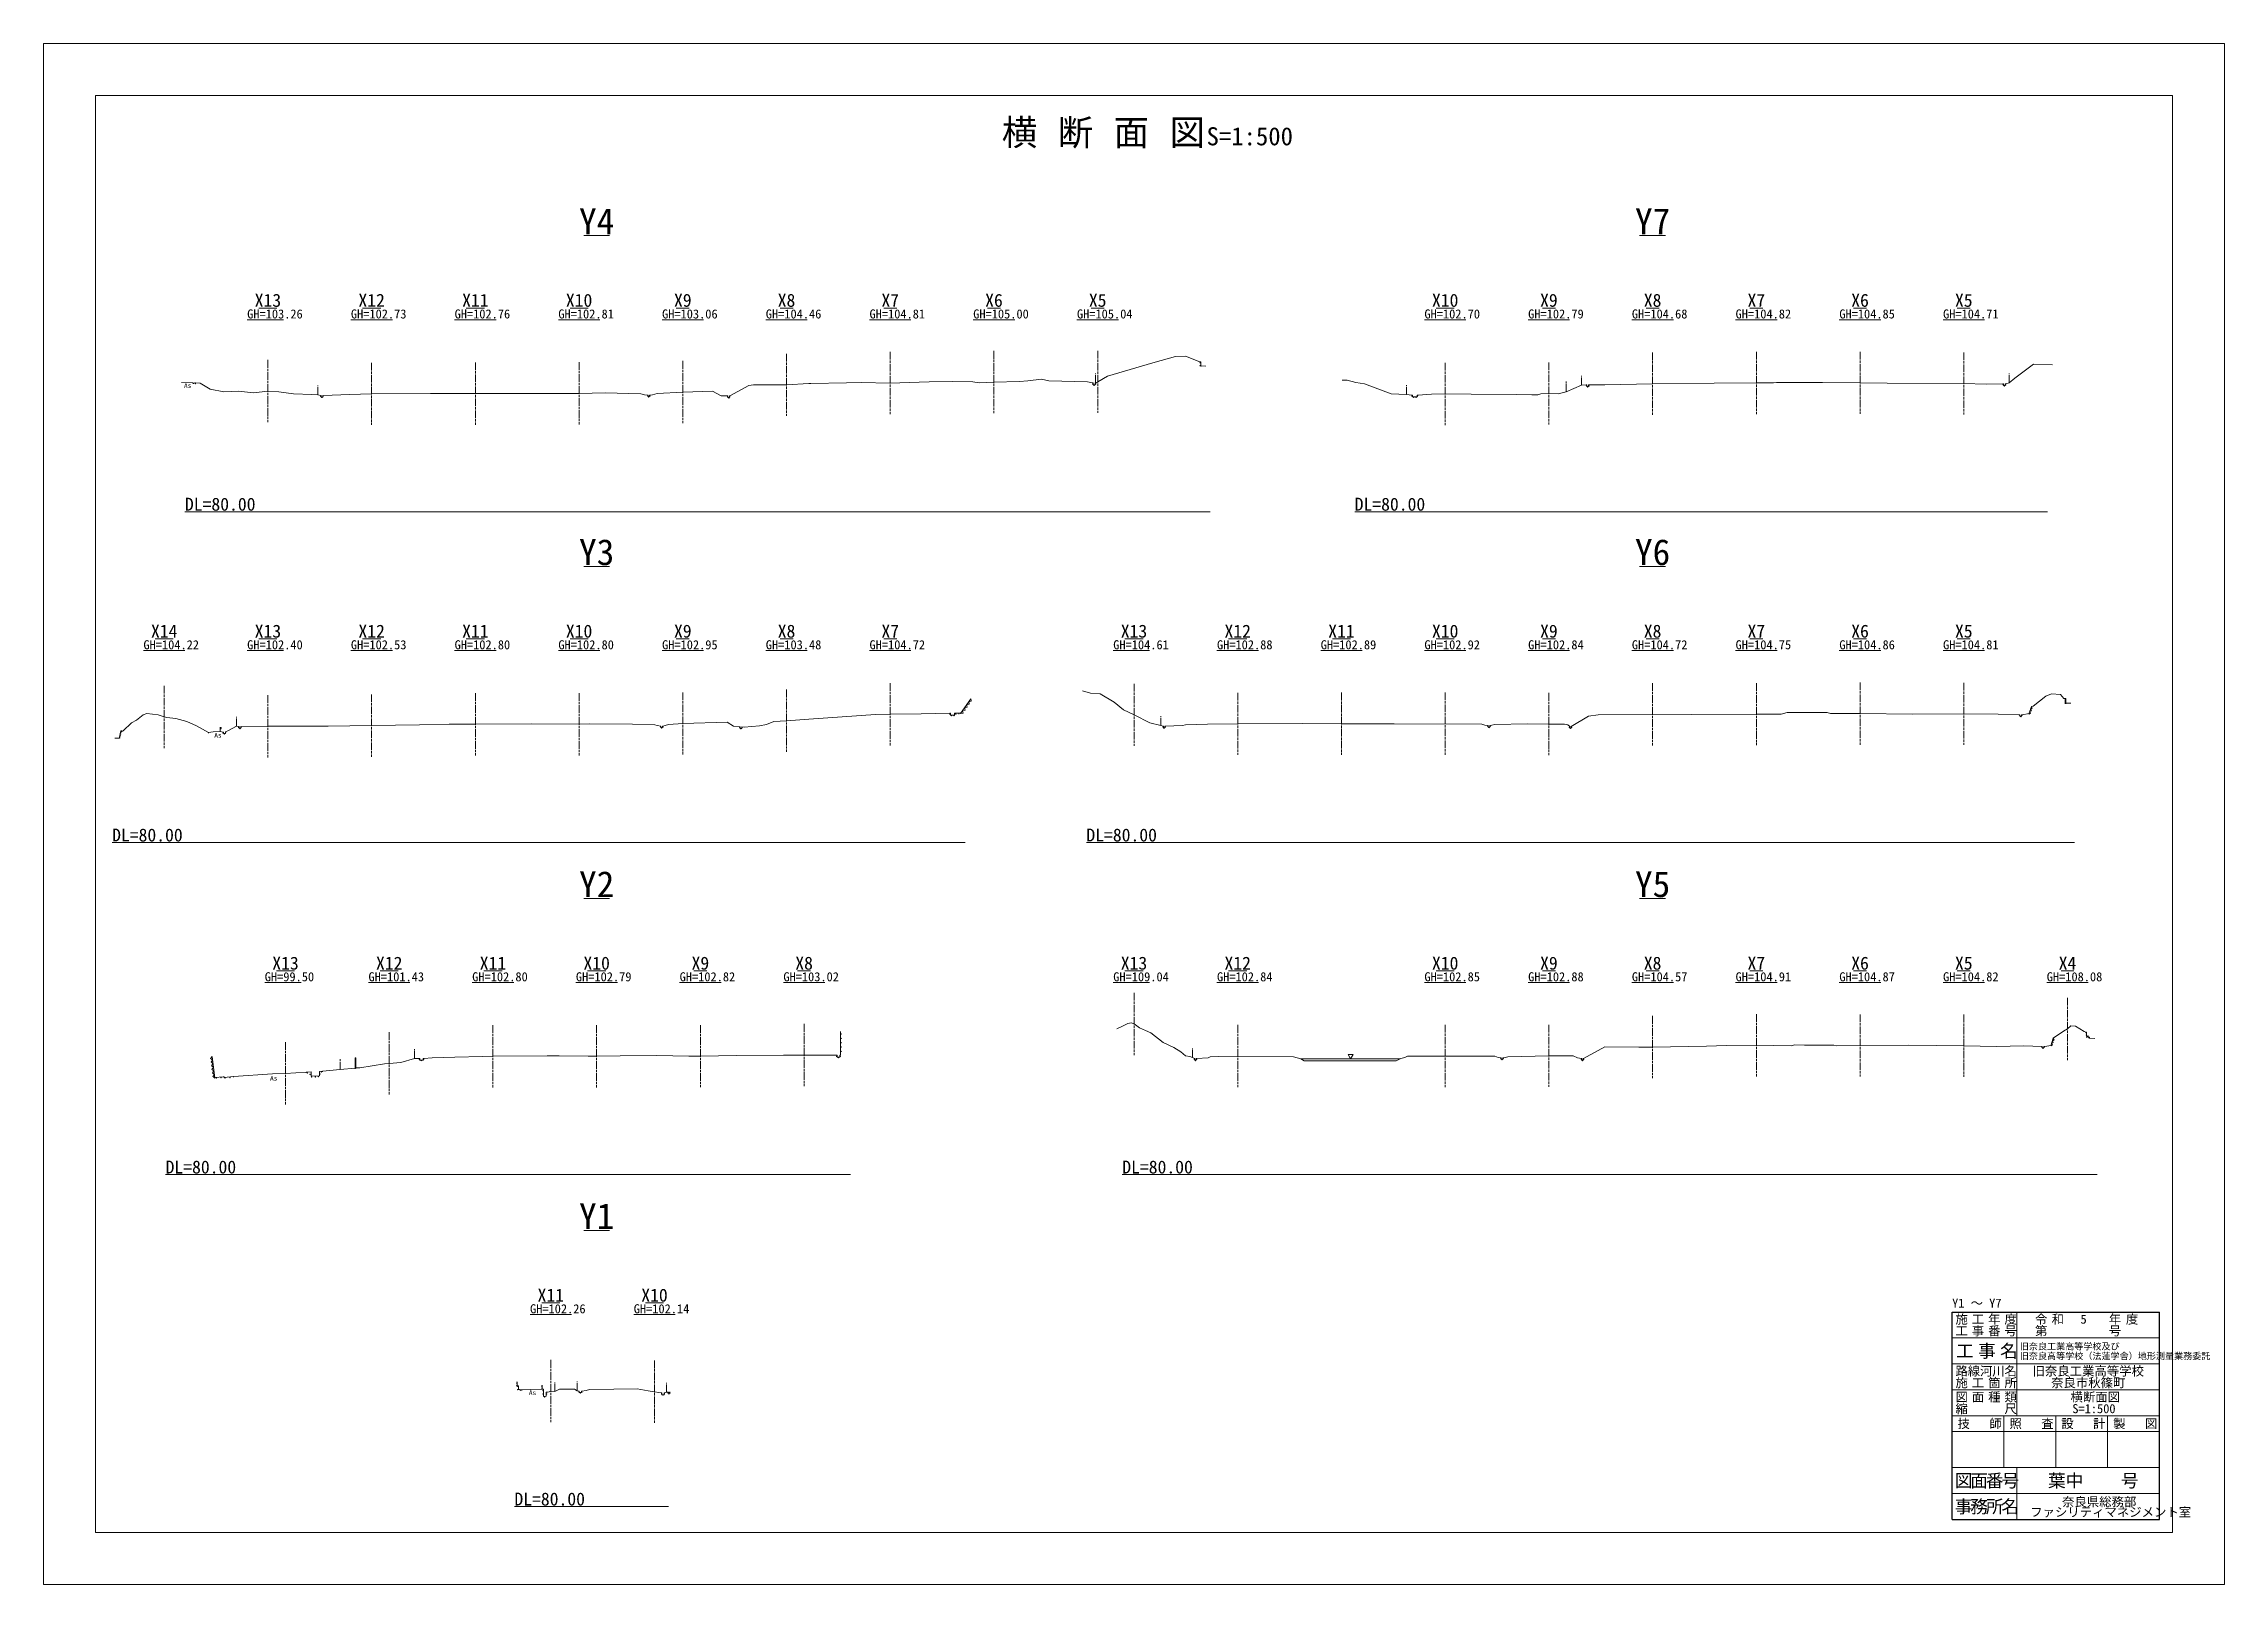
# Paper-space layout 'Layout1' of a CAD drawing. Extents: x 0 to 841, y 0 to 594.
# The model-space entities are those that its viewports show. They can reach past a viewport. Long polylines and large blocks are cut down to what shows.
import ezdxf
from ezdxf.enums import TextEntityAlignment as Align

# ---------------------------------------------------------------- set-up
doc = ezdxf.new("R2010")
doc.units = 0
doc.header["$MEASUREMENT"] = 0
doc.linetypes.add('一点鎖線', pattern=[9.25, 6, -0.75, 1.75, -0.75])
for name, color, linetype in [('S-SUV', 2, 'Continuous'), ('S-SUV-BMK', 6, 'Continuous'), ('S-SUV-FRAM', 3, 'Continuous'), ('S-SUV-HTXT', 1, 'Continuous'), ('S-SUV-TTL', 7, 'Continuous')]:
    doc.layers.add(name, color=color, linetype=linetype)
doc.styles.add('ＭＳ ゴシック', font='MS Gothic.ttf')

psp = doc.layouts.get("Layout1")

msp = doc.modelspace()

# ---------------------------------------------------------------- texts
at = {"layer": 'S-SUV', "color": 7, "linetype": 'Continuous', "lineweight": 13, "style": 'ＭＳ ゴシック'}
for p in [(-32.93, 285.64), (-27.09, 218.23), (-16.34, 152.11), (33.57, 91.49)]:
    msp.add_text('As', height=0.9, dxfattribs=at).set_placement(p)
at = {"layer": 'S-SUV-FRAM', "color": 7, "linetype": '一点鎖線', "lineweight": 13, "style": 'ＭＳ ゴシック'}
for s, height, p in [('Y1 ～ Y7', 1.75, (308, 108.34)), ('令', 1.75, (323.99, 105.25)), ('和', 1.75, (327.19, 105.25)), ('5', 1.75, (332.76, 105.25)), ('中', 2.5, (329.89, 73.75)), ('号', 2.5, (340.55, 73.75))]:
    msp.add_text(s, height=height, dxfattribs=at).set_placement(p)
at = {"layer": 'S-SUV-FRAM', "color": 7, "linetype": 'Continuous', "lineweight": 13, "style": 'ＭＳ ゴシック'}
for s, height, p in [('施', 1.75, (308.65, 105.25)), ('工', 1.75, (311.8, 105.25)), ('年', 1.75, (314.95, 105.25)), ('度', 1.75, (318.1, 105.25)), ('工', 2.5, (308.75, 98.75)), ('事', 2.5, (313, 98.75)), ('名', 2.5, (317.25, 98.75)), ('旧奈良工業高等学校及び', 1.25, (321.05, 100.25)), ('路', 1.75, (308.65, 95.25)), ('線', 1.75, (311.01, 95.25)), ('河', 1.75, (313.37, 95.25)), ('川', 1.75, (315.73, 95.25)), ('名', 1.75, (318.1, 95.25)), ('施', 1.75, (308.65, 93)), ('工', 1.75, (311.8, 93)), ('箇', 1.75, (314.95, 93)), ('所', 1.75, (318.1, 93)), ('図', 1.75, (308.65, 90.25)), ('面', 1.75, (311.8, 90.25)), ('種', 1.75, (314.95, 90.25)), ('類', 1.75, (318.1, 90.25)), ('横断面図', 1.75, (330.83, 90.25)), ('技', 1.75, (309.06, 85.12)), ('師', 1.75, (315.18, 85.12)), ('照', 1.75, (319.06, 85.12)), ('査', 1.75, (325.18, 85.12)), ('設', 1.75, (329.06, 85.12)), ('計', 1.75, (335.18, 85.12)), ('製', 1.75, (339.06, 85.12)), ('図', 1.75, (345.18, 85.12)), ('奈良県総務部', 1.75, (329.2, 70.05)), ('ファシリティマネジメント室', 1.75, (323.06, 68.07))]:
    msp.add_text(s, height=height, rotation=360, dxfattribs=at).set_placement(p)
for s, height, p in [('年', 1.75, (338.22, 105.25)), ('度', 1.75, (341.5, 105.25)), ('工', 1.75, (308.65, 103)), ('事', 1.75, (311.8, 103)), ('番', 1.75, (314.95, 103)), ('号', 1.75, (318.1, 103)), ('第', 1.75, (323.99, 103)), ('号', 1.75, (338.22, 103)), ('縮', 1.75, (308.65, 88)), ('尺', 1.75, (318.1, 88)), ('S=1:500', 1.75, (331.18, 88)), ('図', 2.5, (308.5, 73.75)), ('面', 2.5, (311.5, 73.75)), ('番', 2.5, (314.5, 73.75)), ('号', 2.5, (317.5, 73.75)), ('葉', 2.5, (326.49, 73.75))]:
    msp.add_text(s, height=height, dxfattribs=at).set_placement(p)
at = {"layer": 'S-SUV-FRAM', "color": 7, "linetype": '一点鎖線', "lineweight": 13, "style": 'ＭＳ ゴシック'}
for s, height, p in [('旧奈良高等学校（法蓮学舎）地形測量業務委託', 1.25, (321.05, 98.39)), ('事', 2.5, (308.5, 68.75)), ('務', 2.5, (311.5, 68.75)), ('所', 2.5, (314.5, 68.75)), ('名', 2.5, (317.5, 68.75))]:
    msp.add_text(s, height=height, rotation=360, dxfattribs=at).set_placement(p)
at = {"layer": 'S-SUV-HTXT', "color": 7, "linetype": 'Continuous', "lineweight": 13, "style": 'ＭＳ ゴシック'}
for s, height, p in [('Y4', 5, (46.64, 315.25)), ('Y7', 5, (250.25, 315.25)), ('X12', 2.5, (3.25, 301.27)), ('X11', 2.5, (23.25, 301.27)), ('X10', 2.5, (43.25, 301.27)), ('X9', 2.5, (63.25, 301.27)), ('X8', 2.5, (83.25, 301.27)), ('X7', 2.5, (103.25, 301.27)), ('X6', 2.5, (123.25, 301.27)), ('X10', 2.5, (210.25, 301.27)), ('X9', 2.5, (230.25, 301.27)), ('X8', 2.5, (250.25, 301.27)), ('X7', 2.5, (270.25, 301.27)), ('X6', 2.5, (290.25, 301.27)), ('X5', 2.5, (310.25, 301.27)), ('X14', 2.5, (-36.75, 237.5)), ('X13', 2.5, (-16.75, 237.5)), ('X12', 2.5, (3.25, 237.5)), ('X10', 2.5, (43.25, 237.5)), ('X9', 2.5, (63.25, 237.5)), ('X7', 2.5, (103.25, 237.5)), ('X13', 2.5, (150.25, 237.5)), ('X12', 2.5, (170.25, 237.5)), ('X11', 2.5, (190.25, 237.5)), ('X10', 2.5, (210.25, 237.5)), ('X9', 2.5, (230.25, 237.5)), ('X8', 2.5, (250.25, 237.5)), ('X7', 2.5, (270.25, 237.5)), ('X6', 2.5, (290.25, 237.5)), ('X5', 2.5, (310.25, 237.5)), ('Y2', 5, (46.64, 187.48)), ('Y5', 5, (250.25, 187.48)), ('X13', 2.5, (-13.36, 173.5)), ('X12', 2.5, (6.64, 173.5)), ('X11', 2.5, (26.64, 173.5)), ('X10', 2.5, (46.64, 173.5)), ('X9', 2.5, (66.64, 173.5)), ('X8', 2.5, (86.64, 173.5)), ('X13', 2.5, (150.25, 173.5)), ('X12', 2.5, (170.25, 173.5)), ('X10', 2.5, (210.25, 173.5)), ('X7', 2.5, (270.25, 173.5)), ('X6', 2.5, (290.25, 173.5)), ('X5', 2.5, (310.25, 173.5)), ('X4', 2.5, (330.25, 173.5))]:
    msp.add_text(s, height=height, dxfattribs=at).set_placement(p, align=Align.CENTER)
at = {"layer": 'S-SUV-HTXT', "color": 7, "lineweight": 13, "style": 'ＭＳ ゴシック'}
msp.add_text('X13', height=2.5, dxfattribs=at).set_placement((-16.75, 301.27), align=Align.CENTER)
at = {"layer": 'S-SUV-HTXT', "color": 7, "linetype": '一点鎖線', "lineweight": 13, "style": 'ＭＳ ゴシック'}
for s, height, p in [('X5', 2.5, (143.25, 301.27)), ('Y3', 5, (46.64, 251.48)), ('Y6', 5, (250.25, 251.48)), ('X11', 2.5, (23.25, 237.5)), ('X8', 2.5, (83.25, 237.5)), ('X9', 2.5, (230.25, 173.5)), ('X8', 2.5, (250.25, 173.5)), ('Y1', 5, (46.64, 123.48)), ('X11', 2.5, (37.79, 109.5)), ('X10', 2.5, (57.79, 109.5))]:
    msp.add_text(s, height=height, dxfattribs=at).set_placement(p, align=Align.CENTER)
at = {"layer": 'S-SUV-HTXT', "color": 7, "linetype": 'Continuous', "lineweight": 13, "style": 'ＭＳ ゴシック'}
for s, height, p in [('GH=103.26', 1.75, (-20.75, 299.02)), ('GH=102.73', 1.75, (-0.75, 299.02)), ('GH=102.76', 1.75, (19.25, 299.02)), ('GH=102.81', 1.75, (39.25, 299.02)), ('GH=103.06', 1.75, (59.25, 299.02)), ('GH=104.46', 1.75, (79.25, 299.02)), ('GH=104.81', 1.75, (99.25, 299.02)), ('GH=105.00', 1.75, (119.25, 299.02)), ('GH=102.70', 1.75, (206.25, 299.02)), ('GH=102.79', 1.75, (226.25, 299.02)), ('GH=104.68', 1.75, (246.25, 299.02)), ('GH=104.82', 1.75, (266.25, 299.02)), ('GH=104.85', 1.75, (286.25, 299.02)), ('GH=104.71', 1.75, (306.25, 299.02)), ('DL=80.00', 2.5, (-32.75, 261.97)), ('DL=80.00', 2.5, (192.8, 261.97)), ('GH=104.22', 1.75, (-40.75, 235.25)), ('GH=102.40', 1.75, (-20.75, 235.25)), ('GH=102.53', 1.75, (-0.75, 235.25)), ('GH=102.95', 1.75, (59.25, 235.25)), ('GH=103.48', 1.75, (79.25, 235.25)), ('GH=104.72', 1.75, (99.25, 235.25)), ('GH=104.61', 1.75, (146.25, 235.25)), ('GH=102.88', 1.75, (166.25, 235.25)), ('GH=102.89', 1.75, (186.25, 235.25)), ('GH=102.92', 1.75, (206.25, 235.25)), ('GH=102.84', 1.75, (226.25, 235.25)), ('GH=104.72', 1.75, (246.25, 235.25)), ('GH=104.75', 1.75, (266.25, 235.25)), ('GH=104.86', 1.75, (286.25, 235.25)), ('GH=104.81', 1.75, (306.25, 235.25)), ('DL=80.00', 2.5, (-46.79, 198.2)), ('DL=80.00', 2.5, (141.07, 198.2)), ('GH=99.50', 1.75, (-17.36, 171.25)), ('GH=101.43', 1.75, (2.64, 171.25)), ('GH=102.80', 1.75, (22.64, 171.25)), ('GH=102.82', 1.75, (62.64, 171.25)), ('GH=103.02', 1.75, (82.64, 171.25)), ('GH=104.87', 1.75, (286.25, 171.25)), ('GH=104.82', 1.75, (306.25, 171.25)), ('GH=108.08', 1.75, (326.25, 171.25)), ('DL=80.00', 2.5, (-36.48, 134.2)), ('DL=80.00', 2.5, (147.99, 134.2)), ('GH=102.26', 1.75, (33.79, 107.25)), ('DL=80.00', 2.5, (30.78, 70.2))]:
    msp.add_text(s, height=height, dxfattribs=at).set_placement(p)
at = {"layer": 'S-SUV-HTXT', "color": 7, "linetype": '一点鎖線', "lineweight": 13, "style": 'ＭＳ ゴシック'}
for s, p in [('GH=105.04', (139.25, 299.02)), ('GH=102.80', (19.25, 235.25)), ('GH=102.80', (39.25, 235.25)), ('GH=102.79', (42.64, 171.25)), ('GH=109.04', (146.25, 171.25)), ('GH=102.84', (166.25, 171.25)), ('GH=102.85', (206.25, 171.25)), ('GH=102.88', (226.25, 171.25)), ('GH=104.57', (246.25, 171.25)), ('GH=104.91', (266.25, 171.25)), ('GH=102.14', (53.79, 107.25))]:
    msp.add_text(s, height=1.75, dxfattribs=at).set_placement(p)
at = {"layer": 'S-SUV-HTXT', "color": 7, "linetype": 'Continuous', "lineweight": 13, "style": 'ＭＳ ゴシック'}
for s, p in [('旧奈良工業高等学校', (334.25, 95.25)), ('奈良市秋篠町', (334.25, 93))]:
    msp.add_text(s, height=1.75, rotation=360, dxfattribs=at).set_placement(p, align=Align.CENTER)
at = {"layer": 'S-SUV-TTL', "color": 7, "linetype": 'Continuous', "lineweight": 13, "style": 'ＭＳ ゴシック'}
for s, p in [('横', (124.77, 332.39)), ('断', (135.55, 332.39)), ('面', (146.34, 332.39)), ('図', (157.12, 332.39))]:
    msp.add_text(s, height=5, rotation=360, dxfattribs=at).set_placement(p)
msp.add_text('S=1:500', height=3.5, dxfattribs=at).set_placement((164.24, 332.39))

# ---------------------------------------------------------------- linework, layer by layer
at = {"layer": 'S-SUV', "color": 7, "linetype": 'Continuous', "lineweight": 13}
for p, q in [((145.13, 287.9), (153.85, 290.48)), ((153.85, 290.48), (158.24, 291.67)), ((158.24, 291.67), (160.15, 291.73)), ((160.15, 291.73), (162.92, 290.68)), ((162.92, 290.68), (163.12, 290.68)), ((162.92, 290.68), (162.92, 290.58)), ((163.12, 290.68), (163.12, 289.88)), ((320.09, 287.49), (323.69, 290.18)), ((323.69, 290.18), (327.38, 290.11)), ((-33.42, 286.66), (-31.21, 286.6)), ((-31.21, 286.6), (-30.82, 286.54)), ((-31.21, 286.6), (-31.21, 286.5)), ((-30.82, 286.54), (-30.82, 286.64)), ((-30.82, 286.64), (-30.7, 286.64)), ((-30.7, 286.64), (-29.84, 286.55)), ((-30.7, 286.64), (-30.7, 286.54)), ((-29.84, 286.55), (-27.91, 285.37)), ((72.31, 284.08), (75.99, 286.09)), ((75.99, 286.09), (76.9, 286.21)), ((87.53, 286.47), (87.94, 286.49)), ((87.94, 286.49), (94.81, 286.59)), ((94.81, 286.59), (97.62, 286.69)), ((97.62, 286.69), (103.25, 286.58)), ((103.25, 286.58), (108.84, 286.72)), ((108.84, 286.72), (110.73, 286.8)), ((110.73, 286.8), (115.33, 286.86)), ((115.33, 286.86), (119.16, 286.83)), ((119.16, 286.83), (120.39, 286.63)), ((128.14, 286.84), (129.78, 287.02)), ((129.78, 287.02), (132.41, 287.33)), ((132.41, 287.33), (133.82, 286.98)), ((133.82, 286.98), (141.31, 286.82)), ((141.31, 286.82), (141.93, 286.65)), ((141.93, 286.65), (142.32, 286.61)), ((142.32, 286.61), (142.37, 286.61)), ((142.32, 286.61), (142.32, 286.51)), ((142.37, 286.61), (142.37, 286.25)), ((142.37, 286.25), (142.75, 286.26)), ((142.75, 286.26), (142.75, 286.62)), ((142.75, 286.62), (142.8, 286.62)), ((142.8, 286.62), (142.85, 286.62)), ((142.8, 286.62), (142.8, 286.52)), ((142.85, 286.62), (143.05, 286.62)), ((163.12, 289.88), (164.12, 289.83)), ((163.12, 289.88), (163.12, 289.78)), ((190.38, 287.14), (191.38, 287.14)), ((191.38, 287.14), (193.04, 286.66)), ((193.04, 286.66), (194.72, 286.4)), ((194.72, 286.4), (199.83, 284.49)), ((233.58, 284.89), (236.56, 286.15)), ((236.56, 286.15), (237.44, 286.2)), ((237.44, 286.2), (237.59, 286.2)), ((237.44, 286.2), (237.44, 286.1)), ((237.59, 286.2), (237.59, 285.9)), ((237.89, 285.9), (237.89, 286.2)), ((237.89, 286.2), (238.04, 286.2)), ((238.04, 286.2), (241.04, 286.24)), ((238.04, 286.2), (238.04, 286.1)), ((241.04, 286.24), (250.25, 286.45)), ((250.25, 286.45), (262.12, 286.58)), ((273.56, 286.59), (274.12, 286.69)), ((274.12, 286.69), (283.01, 286.66)), ((314.58, 286.38), (317.77, 286.4)), ((317.77, 286.4), (317.92, 286.4)), ((317.77, 286.4), (317.77, 286.3)), ((317.92, 286.4), (317.92, 286.1)), ((317.92, 286.1), (318.22, 286.1)), ((318.22, 286.1), (318.22, 286.4)), ((318.22, 286.4), (318.37, 286.4)), ((318.37, 286.4), (318.97, 286.61)), ((318.37, 286.4), (318.37, 286.3)), ((318.97, 286.61), (320.09, 287.49)), ((-27.91, 285.37), (-25.25, 284.91)), ((-25.25, 284.91), (-22.45, 285)), ((-22.45, 285), (-19.55, 284.71)), ((-19.55, 284.71), (-16.75, 285.03)), ((-16.75, 285.03), (-14.67, 284.9)), ((-14.67, 284.9), (-11.79, 284.47)), ((-11.79, 284.47), (-8.25, 284.36)), ((-8.25, 284.36), (-7.13, 284.29)), ((-7.13, 284.29), (-6.54, 284.18)), ((-6.54, 284.18), (-6.49, 284.18)), ((-6.54, 284.18), (-6.54, 284.08)), ((-6.49, 284.18), (-6.49, 283.88)), ((-6.49, 283.88), (-6.19, 283.88)), ((-6.19, 283.88), (-6.19, 284.18)), ((-6.19, 284.18), (-6.14, 284.18)), ((-6.14, 284.18), (-4.38, 284.26)), ((-6.14, 284.18), (-6.14, 284.08)), ((-4.38, 284.26), (-0.99, 284.39)), ((-0.99, 284.39), (3.25, 284.5)), ((3.25, 284.5), (14.62, 284.58)), ((48.28, 284.68), (55.16, 284.5)), ((55.16, 284.5), (55.86, 284.29)), ((55.86, 284.29), (56.5, 284.26)), ((56.5, 284.26), (56.55, 284.26)), ((56.5, 284.26), (56.5, 284.16)), ((56.55, 284.26), (56.55, 283.96)), ((56.55, 283.96), (56.85, 283.96)), ((56.85, 283.96), (56.85, 284.26)), ((56.85, 284.26), (56.9, 284.26)), ((56.9, 284.26), (57.4, 284.31)), ((56.9, 284.26), (56.9, 284.16)), ((57.4, 284.31), (58.33, 284.54)), ((68.96, 285.02), (70.63, 284.13)), ((70.63, 284.13), (71.91, 284.08)), ((71.91, 284.08), (71.96, 284.08)), ((71.91, 284.08), (71.91, 283.98)), ((71.96, 284.08), (71.96, 283.78)), ((71.96, 283.78), (72.26, 283.78)), ((72.26, 283.78), (72.26, 284.08)), ((72.26, 284.08), (72.31, 284.08)), ((72.31, 284.08), (72.31, 283.98)), ((199.83, 284.49), (202.79, 284.34)), ((202.79, 284.34), (203.83, 284.22)), ((203.83, 284.22), (203.93, 284.22)), ((203.83, 284.22), (203.83, 284.12)), ((203.93, 284.22), (203.93, 283.92)), ((203.93, 283.92), (204.85, 283.92)), ((204.85, 283.92), (204.85, 284.22)), ((204.85, 284.22), (204.95, 284.22)), ((204.95, 284.22), (207.59, 284.46)), ((204.95, 284.22), (204.95, 284.12)), ((215.28, 284.44), (224.05, 284.38)), ((224.05, 284.38), (226.97, 284.3)), ((226.97, 284.3), (228.13, 284.3)), ((228.13, 284.3), (228.7, 284.48)), ((228.7, 284.48), (230.25, 284.56)), ((230.25, 284.56), (232.02, 284.49)), ((232.02, 284.49), (233.58, 284.89)), ((237.59, 285.9), (237.89, 285.9)), ((140.3, 227.27), (141.85, 226.82)), ((-40.82, 222.61), (-40.09, 222.89)), ((-40.09, 222.89), (-37.91, 222.63)), ((109.22, 222.81), (114.77, 222.91)), ((114.77, 222.91), (114.85, 222.91)), ((114.77, 222.91), (114.77, 222.81)), ((114.85, 222.91), (114.85, 222.55)), ((115.65, 222.55), (115.65, 222.91)), ((115.65, 222.91), (115.8, 222.91)), ((115.8, 222.91), (116.87, 222.93)), ((116.81, 222.85), (118.8, 225.7)), ((116.81, 222.85), (117.28, 222.94)), ((117.21, 223.42), (117.68, 223.51)), ((117.25, 223.18), (117.21, 223.42)), ((117.28, 222.94), (117.25, 223.18)), ((117.61, 223.99), (118.08, 224.08)), ((117.64, 223.75), (117.61, 223.99)), ((117.68, 223.51), (117.64, 223.75)), ((118.01, 224.56), (118.48, 224.65)), ((118.04, 224.32), (118.01, 224.56)), ((118.08, 224.08), (118.04, 224.32)), ((118.4, 225.13), (118.87, 225.22)), ((118.44, 224.89), (118.4, 225.13)), ((118.48, 224.65), (118.44, 224.89)), ((118.84, 225.46), (118.8, 225.7)), ((118.87, 225.22), (118.84, 225.46)), ((141.85, 226.82), (143.7, 226.65)), ((143.7, 226.65), (146.41, 225.05)), ((146.41, 225.05), (148.24, 223.55)), ((275.05, 222.75), (276.19, 223.06)), ((276.19, 223.06), (283.88, 223.08)), ((283.88, 223.08), (284.56, 222.85)), ((322.82, 222.75), (323.29, 224.22)), ((322.82, 222.75), (323.13, 222.92)), ((322.98, 223.24), (323.29, 223.41)), ((323.05, 223.08), (322.98, 223.24)), ((323.13, 222.92), (323.05, 223.08)), ((323.13, 223.73), (323.45, 223.9)), ((323.21, 223.57), (323.13, 223.73)), ((323.29, 223.41), (323.21, 223.57)), ((323.29, 224.22), (323.62, 224.28)), ((323.37, 224.06), (323.29, 224.22)), ((323.45, 223.9), (323.37, 224.06)), ((323.62, 224.28), (326.06, 226.19)), ((326.06, 226.19), (327.17, 226.65)), ((327.17, 226.65), (328.93, 226.52)), ((328.93, 226.52), (329.57, 225.78)), ((329.57, 225.78), (329.8, 225.79)), ((329.8, 225.79), (329.92, 225.79)), ((329.8, 225.79), (329.8, 224.84)), ((329.8, 225.41), (329.92, 225.41)), ((329.8, 225.4), (329.92, 225.4)), ((329.8, 225.39), (329.92, 225.39)), ((329.8, 225.38), (329.92, 225.38)), ((329.8, 225.37), (329.92, 225.37)), ((329.8, 225.36), (329.92, 225.36)), ((329.8, 225.35), (329.92, 225.35)), ((329.8, 225.34), (329.92, 225.34)), ((329.8, 225.33), (329.92, 225.33)), ((329.8, 225.32), (329.92, 225.32)), ((329.8, 225.31), (329.92, 225.31)), ((329.8, 225.3), (329.92, 225.3)), ((329.8, 225.29), (329.92, 225.29)), ((329.8, 225.28), (329.92, 225.28)), ((329.8, 225.27), (329.92, 225.27)), ((329.8, 225.26), (329.92, 225.26)), ((329.8, 225.25), (329.92, 225.25)), ((329.8, 225.24), (329.92, 225.24)), ((329.8, 225.23), (329.92, 225.23)), ((329.8, 225.22), (329.92, 225.22)), ((329.8, 225.21), (329.92, 225.21)), ((329.8, 225.2), (329.92, 225.2)), ((329.8, 224.84), (329.8, 224.74)), ((329.92, 225.79), (329.92, 224.84)), ((329.92, 224.84), (330.92, 224.84)), ((329.92, 224.84), (329.92, 224.74)), ((-45.46, 218.05), (-45.13, 219.56)), ((-45.13, 219.56), (-44.93, 219.56)), ((-44.93, 219.56), (-44.93, 219.41)), ((-44.93, 219.41), (-44.66, 219.5)), ((-44.93, 219.41), (-44.93, 219.31)), ((-44.66, 219.5), (-43.03, 221.08)), ((-43.03, 221.08), (-42.1, 221.57)), ((-42.1, 221.57), (-40.82, 222.61)), ((-37.91, 222.63), (-36.75, 222.22)), ((-36.75, 222.22), (-36.21, 222.1)), ((-36.21, 222.1), (-34.51, 221.88)), ((-34.51, 221.88), (-32.41, 221.36)), ((-32.41, 221.36), (-30.5, 220.47)), ((-30.5, 220.47), (-28.18, 219.21)), ((-28.18, 219.21), (-27.29, 219.33)), ((-28.18, 219.21), (-28.18, 219.11)), ((-27.29, 219.33), (-25.93, 219.4)), ((-25.93, 219.4), (-25.93, 220.25)), ((-25.93, 219.4), (-25.38, 219.29)), ((-25.38, 219.29), (-25.33, 219.29)), ((-25.38, 219.29), (-25.38, 219.19)), ((-25.33, 219.29), (-25.33, 218.99)), ((-25.33, 218.99), (-24.96, 219.04)), ((-24.96, 219.04), (-24.96, 219.34)), ((-24.96, 219.34), (-24.91, 219.34)), ((-24.91, 219.34), (-24.35, 219.59)), ((-24.91, 219.34), (-24.91, 219.24)), ((-24.35, 219.59), (-22.83, 220.42)), ((-22.83, 220.42), (-22.35, 220.37)), ((-22.35, 220.37), (-22.3, 220.37)), ((-22.35, 220.37), (-22.35, 220.27)), ((-22.3, 220.37), (-22.3, 220.07)), ((-22.3, 220.07), (-22, 220.07)), ((-22, 220.07), (-22, 220.37)), ((-22, 220.37), (-21.95, 220.37)), ((-21.95, 220.37), (-21.95, 220.27)), ((-14.21, 220.41), (-5.13, 220.46)), ((-5.13, 220.46), (3.25, 220.53)), ((3.25, 220.53), (12.48, 220.66)), ((12.48, 220.66), (18.22, 220.79)), ((45.19, 220.87), (53.54, 220.84)), ((53.54, 220.84), (57.83, 220.7)), ((57.83, 220.7), (58.32, 220.54)), ((58.32, 220.54), (58.99, 220.46)), ((58.99, 220.46), (59.04, 220.46)), ((58.99, 220.46), (58.99, 220.36)), ((59.04, 220.46), (59.04, 220.16)), ((59.04, 220.16), (59.34, 220.16)), ((59.34, 220.16), (59.34, 220.46)), ((59.34, 220.46), (59.39, 220.46)), ((59.39, 220.46), (59.83, 220.57)), ((59.39, 220.46), (59.39, 220.36)), ((59.83, 220.57), (60.46, 220.76)), ((71.79, 221.23), (73.03, 220.42)), ((73.03, 220.42), (74.26, 220.3)), ((74.26, 220.3), (74.31, 220.3)), ((74.26, 220.3), (74.26, 220.2)), ((74.31, 220.3), (74.31, 220)), ((74.31, 220), (74.61, 220)), ((74.61, 220), (74.61, 220.3)), ((74.61, 220.3), (74.66, 220.3)), ((74.66, 220.3), (75.07, 220.25)), ((74.66, 220.3), (74.66, 220.2)), ((75.07, 220.25), (78.03, 220.49)), ((78.03, 220.49), (79.39, 220.78)), ((79.39, 220.78), (80.78, 221.34)), ((87.52, 221.76), (100.4, 222.65)), ((114.85, 222.55), (115.65, 222.55)), ((153.3, 221.09), (155.44, 220.53)), ((155.44, 220.53), (155.86, 220.42)), ((155.86, 220.42), (155.91, 220.42)), ((155.86, 220.42), (155.86, 220.32)), ((155.91, 220.42), (155.91, 220.12)), ((155.91, 220.12), (156.21, 220.12)), ((156.21, 220.12), (156.21, 220.42)), ((156.21, 220.42), (156.26, 220.42)), ((156.26, 220.42), (159.58, 220.53)), ((156.26, 220.42), (156.26, 220.32)), ((159.58, 220.53), (160.21, 220.71)), ((160.21, 220.71), (164.4, 220.8)), ((164.4, 220.8), (170.25, 220.88)), ((170.25, 220.88), (182.81, 220.93)), ((200.42, 220.9), (217.32, 220.81)), ((217.32, 220.81), (217.92, 220.61)), ((217.92, 220.61), (218.5, 220.55)), ((218.5, 220.55), (218.55, 220.55)), ((218.5, 220.55), (218.5, 220.45)), ((218.55, 220.55), (218.55, 220.25)), ((218.55, 220.25), (218.85, 220.25)), ((218.85, 220.25), (218.85, 220.55)), ((218.85, 220.55), (218.9, 220.55)), ((218.9, 220.55), (219.26, 220.6)), ((218.9, 220.55), (218.9, 220.45)), ((219.26, 220.6), (219.81, 220.75)), ((219.81, 220.75), (226.09, 220.87)), ((233.25, 220.82), (233.89, 220.71)), ((233.89, 220.71), (234.26, 220.37)), ((234.26, 220.37), (234.21, 220.37)), ((234.21, 220.37), (234.21, 220.27)), ((234.26, 220.07), (234.26, 220.37)), ((234.56, 220.07), (234.26, 220.07)), ((234.56, 220.37), (237.9, 222.37)), ((234.56, 220.37), (234.56, 220.07)), ((234.61, 220.37), (234.56, 220.37)), ((234.61, 220.37), (234.61, 220.27)), ((237.9, 222.37), (239.74, 222.64)), ((300.35, 222.74), (310.25, 222.81)), ((310.25, 222.81), (316.9, 222.72)), ((316.9, 222.72), (320.94, 222.63)), ((320.94, 222.63), (321.09, 222.63)), ((320.94, 222.63), (320.94, 222.53)), ((321.09, 222.63), (321.09, 222.38)), ((321.09, 222.38), (321.39, 222.38)), ((321.39, 222.38), (321.39, 222.63)), ((321.39, 222.63), (321.54, 222.63)), ((321.54, 222.63), (322.85, 222.85)), ((321.54, 222.63), (321.54, 222.53)), ((-46.24, 218.15), (-45.44, 218.15)), ((93.65, 156.99), (93.65, 161.55)), ((146.93, 162.09), (148.16, 162.67)), ((148.16, 162.67), (149.03, 163.12)), ((149.03, 163.12), (149.72, 163.22)), ((149.72, 163.22), (150.25, 163.04)), ((150.25, 163.04), (151.28, 162.28)), ((151.28, 162.28), (152.46, 161.74)), ((152.46, 161.74), (153.5, 161.33)), ((153.5, 161.33), (155.87, 159.44)), ((327.06, 158.8), (327.48, 160.29)), ((327.34, 159.79), (327.65, 159.98)), ((327.42, 159.64), (327.34, 159.79)), ((327.48, 160.29), (329.47, 161.63)), ((327.56, 160.13), (327.48, 160.29)), ((327.65, 159.98), (327.56, 160.13)), ((330.86, 162.64), (331.78, 162.6)), ((331.78, 162.6), (333.45, 161.58)), ((333.78, 161.43), (333.45, 161.58)), ((333.78, 161.43), (333.93, 161.43)), ((333.78, 161.43), (333.78, 161.33)), ((333.93, 161.43), (333.93, 160.75)), ((333.93, 160.75), (334, 160.75)), ((334, 160.75), (334, 160.57)), ((334, 160.57), (334.18, 160.57)), ((334.18, 160.57), (334.18, 160.75)), ((334.18, 160.75), (334.22, 160.75)), ((334.22, 160.75), (334.22, 160.5)), ((334.22, 160.5), (334.52, 160.5)), ((334.52, 160.5), (334.52, 160.3)), ((334.52, 160.3), (335.52, 160.2)), ((334.52, 160.3), (334.52, 160.2)), ((-27.52, 156.76), (-27.81, 156.37)), ((-27.81, 156.37), (-27.62, 156.22)), ((-27.43, 156.07), (-27.72, 155.67)), ((-27.72, 155.67), (-27.53, 155.52)), ((-27.62, 156.22), (-27.43, 156.07)), ((-27.52, 156.76), (-26.98, 152.59)), ((0.05, 154.49), (0.05, 156.49)), ((0.05, 156.49), (0.2, 156.49)), ((0.05, 156.22), (0.2, 156.22)), ((0.05, 156.21), (0.2, 156.21)), ((0.05, 156.2), (0.2, 156.2)), ((0.05, 156.19), (0.2, 156.19)), ((0.05, 156.18), (0.2, 156.18)), ((0.05, 156.17), (0.2, 156.17)), ((0.05, 156.16), (0.2, 156.16)), ((0.05, 156.15), (0.2, 156.15)), ((0.05, 156.14), (0.2, 156.14)), ((0.05, 156.13), (0.2, 156.13)), ((0.05, 156.12), (0.2, 156.12)), ((0.05, 156.11), (0.2, 156.11)), ((0.05, 156.1), (0.2, 156.1)), ((0.05, 156.09), (0.2, 156.09)), ((0.05, 156.08), (0.2, 156.08)), ((0.05, 156.07), (0.2, 156.07)), ((0.05, 156.06), (0.2, 156.06)), ((0.05, 156.05), (0.2, 156.05)), ((0.05, 156.04), (0.2, 156.04)), ((0.05, 156.03), (0.2, 156.03)), ((0.05, 156.02), (0.2, 156.02)), ((0.05, 156.01), (0.2, 156.01)), ((0.2, 156.49), (0.2, 154.54)), ((8.88, 155.57), (11.54, 156.38)), ((11.54, 156.38), (12.42, 156.38)), ((12.42, 156.38), (12.52, 156.38)), ((12.42, 156.38), (12.42, 156.28)), ((12.52, 156.38), (12.52, 156.08)), ((12.52, 156.08), (13.2, 156.08)), ((13.2, 156.08), (13.2, 156.38)), ((13.2, 156.38), (13.3, 156.38)), ((13.3, 156.38), (14.93, 156.49)), ((13.3, 156.38), (13.3, 156.28)), ((14.93, 156.49), (19.26, 156.61)), ((19.26, 156.61), (24.63, 156.76)), ((24.63, 156.76), (26.64, 156.8)), ((26.64, 156.8), (37.09, 156.91)), ((37.09, 156.91), (39.43, 156.91)), ((39.43, 156.91), (44.97, 156.83)), ((51.17, 156.87), (58.26, 156.94)), ((58.26, 156.94), (64.38, 156.81)), ((73.59, 156.95), (82.68, 157.02)), ((91.24, 156.99), (92.92, 156.98)), ((92.92, 156.98), (92.99, 156.98)), ((92.92, 156.98), (92.92, 156.88)), ((92.99, 156.98), (92.99, 156.62)), ((92.99, 156.62), (93.51, 156.62)), ((93.51, 156.62), (93.51, 156.98)), ((93.51, 156.98), (93.58, 156.98)), ((93.58, 156.98), (93.65, 156.99)), ((155.87, 159.44), (157.94, 158.48)), ((157.94, 158.48), (159.27, 157.64)), ((159.27, 157.64), (160.2, 156.86)), ((160.2, 156.86), (161.01, 156.73)), ((161.01, 156.73), (161.51, 156.59)), ((161.51, 156.59), (161.91, 156.36)), ((161.91, 156.36), (161.96, 156.36)), ((161.91, 156.36), (161.91, 156.26)), ((161.96, 156.36), (161.96, 156.06)), ((161.96, 156.06), (162.26, 156.06)), ((162.26, 156.06), (162.26, 156.36)), ((162.26, 156.36), (162.31, 156.36)), ((162.31, 156.36), (164.53, 156.52)), ((162.31, 156.36), (162.31, 156.26)), ((164.53, 156.52), (164.95, 156.66)), ((164.95, 156.66), (166.52, 156.76)), ((166.52, 156.76), (170.25, 156.84)), ((170.25, 156.84), (180.98, 156.72)), ((180.98, 156.72), (181.69, 156.47)), ((181.69, 156.47), (182.41, 156.31)), ((182.41, 156.31), (183.05, 155.92)), ((182.41, 156.31), (201.59, 156.31)), ((183.05, 155.92), (200.83, 155.91)), ((191.52, 157.14), (192, 156.31)), ((191.52, 157.14), (192.48, 157.14)), ((192, 156.31), (192.48, 157.14)), ((200.83, 155.91), (201.72, 156.38)), ((201.72, 156.38), (202.46, 156.55)), ((202.46, 156.55), (203.01, 156.82)), ((219.81, 156.82), (220.44, 156.55)), ((220.44, 156.55), (221.02, 156.51)), ((221.02, 156.51), (221.07, 156.51)), ((221.02, 156.51), (221.02, 156.41)), ((221.07, 156.51), (221.07, 156.21)), ((221.07, 156.21), (221.37, 156.21)), ((221.37, 156.21), (221.37, 156.51)), ((221.37, 156.51), (221.42, 156.51)), ((221.42, 156.51), (221.83, 156.55)), ((221.42, 156.51), (221.42, 156.41)), ((221.83, 156.55), (222.33, 156.67)), ((234.95, 156.9), (235.78, 156.52)), ((235.78, 156.52), (236.53, 156.35)), ((236.53, 156.35), (236.58, 156.35)), ((236.53, 156.35), (236.53, 156.25)), ((236.58, 156.35), (236.58, 156.05)), ((236.58, 156.05), (236.88, 156.05)), ((236.88, 156.05), (236.88, 156.35)), ((236.88, 156.35), (236.93, 156.35)), ((236.93, 156.35), (241.03, 158.6)), ((236.93, 156.35), (236.93, 156.25)), ((241.03, 158.6), (247.59, 158.57)), ((260.63, 158.72), (264.51, 158.9)), ((276.94, 158.84), (277.58, 158.99)), ((277.58, 158.99), (279.51, 158.94)), ((279.51, 158.94), (285.17, 158.93)), ((285.17, 158.93), (285.62, 158.84)), ((285.62, 158.84), (290.25, 158.87)), ((290.25, 158.87), (299.61, 158.96)), ((316.54, 158.7), (321.83, 158.8)), ((321.83, 158.8), (325.27, 158.68)), ((325.27, 158.68), (325.39, 158.68)), ((325.27, 158.68), (325.27, 158.58)), ((325.39, 158.68), (325.39, 158.43)), ((325.39, 158.43), (325.67, 158.43)), ((325.67, 158.43), (325.67, 158.68)), ((325.67, 158.68), (325.79, 158.68)), ((325.79, 158.68), (327.09, 158.9)), ((325.79, 158.68), (325.79, 158.58)), ((327.06, 158.8), (327.37, 158.98)), ((327.2, 159.3), (327.51, 159.48)), ((327.29, 159.14), (327.2, 159.3)), ((327.37, 158.98), (327.29, 159.14)), ((327.51, 159.48), (327.42, 159.64)), ((-27.34, 155.37), (-27.63, 154.98)), ((-27.63, 154.98), (-27.44, 154.83)), ((-27.25, 154.68), (-27.54, 154.28)), ((-27.54, 154.28), (-27.35, 154.13)), ((-27.53, 155.52), (-27.34, 155.37)), ((-27.16, 153.98), (-27.45, 153.59)), ((-27.45, 153.59), (-27.26, 153.44)), ((-27.44, 154.83), (-27.25, 154.68)), ((-27.07, 153.29), (-27.36, 152.9)), ((-27.36, 152.9), (-27.17, 152.74)), ((-27.35, 154.13), (-27.16, 153.98)), ((-27.26, 153.44), (-27.07, 153.29)), ((-27.17, 152.74), (-26.98, 152.59)), ((-26.99, 152.69), (-25.4, 152.82)), ((-25.4, 152.82), (-25.19, 152.83)), ((-25.19, 152.73), (-23.38, 152.89)), ((-25.19, 152.83), (-25.19, 152.73)), ((-23.38, 152.89), (-15.87, 153.39)), ((-23.38, 152.89), (-23.38, 152.79)), ((-9.36, 153.72), (-8.44, 153.78)), ((-9.36, 153.72), (-9.36, 153.62)), ((-8.44, 153.78), (-8.44, 152.98)), ((-8.44, 152.98), (-6.81, 153.03)), ((-6.81, 153.89), (-6.22, 153.93)), ((-6.81, 153.03), (-6.81, 153.89)), ((-6.22, 153.93), (-2.79, 154.25)), ((-6.22, 153.93), (-6.22, 153.83)), ((-2.79, 154.25), (0.05, 154.49)), ((0.05, 155.4), (0.2, 155.4)), ((0.05, 155.39), (0.2, 155.39)), ((0.05, 155.38), (0.2, 155.38)), ((0.05, 155.37), (0.2, 155.37)), ((0.05, 155.36), (0.2, 155.36)), ((0.05, 155.35), (0.2, 155.35)), ((0.05, 155.34), (0.2, 155.34)), ((0.05, 155.33), (0.2, 155.33)), ((0.05, 155.32), (0.2, 155.32)), ((0.05, 155.31), (0.2, 155.31)), ((0.05, 155.3), (0.2, 155.3)), ((0.05, 155.29), (0.2, 155.29)), ((0.05, 155.28), (0.2, 155.28)), ((0.05, 155.27), (0.2, 155.27)), ((0.05, 155.26), (0.2, 155.26)), ((0.05, 155.25), (0.2, 155.25)), ((0.05, 155.24), (0.2, 155.24)), ((0.05, 155.23), (0.2, 155.23)), ((0.05, 155.22), (0.2, 155.22)), ((0.05, 155.21), (0.2, 155.21)), ((0.05, 155.2), (0.2, 155.2)), ((0.05, 155.19), (0.2, 155.19)), ((0.05, 154.49), (0.05, 154.39)), ((0.2, 154.54), (0.96, 154.59)), ((0.2, 154.54), (0.2, 154.44)), ((0.96, 154.59), (5.73, 155.35)), ((31.14, 93.27), (31.34, 93.27)), ((31.24, 94.07), (31.24, 93.97)), ((31.24, 93.97), (31.34, 93.87)), ((31.34, 93.87), (31.24, 93.77)), ((31.24, 93.77), (31.24, 93.67)), ((31.34, 93.27), (31.34, 94.07)), ((31.34, 93.27), (31.54, 93.27)), ((31.54, 93.27), (31.54, 92.57)), ((31.54, 92.57), (31.64, 92.57)), ((31.64, 92.57), (31.78, 92.57)), ((31.78, 92.57), (31.78, 92.47)), ((32.3, 92.51), (33.95, 92.57)), ((33.95, 92.57), (35.91, 92.64)), ((35.91, 92.64), (36.15, 92.63)), ((35.91, 92.64), (35.91, 92.54)), ((36.05, 93.43), (36.05, 93.33)), ((36.05, 93.33), (36.15, 93.23)), ((36.15, 93.23), (36.05, 93.13)), ((36.05, 93.13), (36.05, 93.03)), ((36.15, 92.63), (36.15, 93.43)), ((36.15, 92.63), (36.4, 92.64)), ((36.4, 92.64), (36.4, 91.24)), ((38.55, 92.2), (39.5, 92.62)), ((39.5, 92.62), (42.38, 92.61)), ((42.38, 92.61), (42.9, 92.28)), ((44.62, 92.35), (45.25, 92.58)), ((45.25, 92.58), (49.94, 92.66)), ((49.94, 92.66), (54.42, 92.68)), ((54.42, 92.68), (56.59, 92.29)), ((31.78, 92.47), (32.3, 92.51)), ((32.3, 92.51), (32.3, 92.41)), ((36.4, 91.24), (36.91, 91.27)), ((36.91, 91.27), (36.91, 92.07)), ((36.91, 92.07), (37.11, 92.07)), ((37.11, 92.07), (37.45, 92.11)), ((37.11, 92.07), (37.11, 91.97)), ((37.45, 92.11), (37.62, 92.19)), ((42.9, 92.28), (43.23, 92.27)), ((43.23, 92.27), (43.29, 92.27)), ((43.23, 92.27), (43.23, 92.17)), ((43.29, 92.27), (43.29, 91.97)), ((43.29, 91.97), (43.71, 91.97)), ((43.71, 91.97), (43.71, 92.27)), ((43.71, 92.27), (43.77, 92.27)), ((43.77, 92.27), (44.62, 92.35)), ((43.77, 92.27), (43.77, 92.17)), ((56.59, 92.29), (57.79, 92.14)), ((57.79, 92.14), (58.64, 91.96)), ((58.64, 91.96), (59.17, 91.92)), ((59.17, 91.92), (59.23, 91.92)), ((59.17, 91.92), (59.17, 91.82)), ((59.23, 91.92), (59.23, 91.56)), ((59.23, 91.56), (59.65, 91.56)), ((59.65, 91.56), (59.65, 91.92)), ((59.65, 91.92), (59.71, 91.92)), ((59.71, 91.92), (60.11, 92.04)), ((59.71, 91.92), (59.71, 91.82)), ((60.41, 92.05), (60.11, 92.04)), ((60.46, 92.05), (60.41, 92.05)), ((60.41, 92.05), (60.41, 91.95)), ((60.46, 92.05), (60.46, 91.81)), ((60.46, 91.81), (60.7, 91.81)), ((60.7, 92.05), (60.7, 91.81)), ((60.75, 92.05), (60.7, 92.05)), ((60.75, 92.05), (60.82, 92.04)), ((60.75, 92.05), (60.75, 91.95))]:
    msp.add_line(p, q, dxfattribs=at)
at = {"layer": 'S-SUV', "color": 7, "linetype": '一点鎖線', "lineweight": 13}
for p, q in [((-7.13, 284.29), (-7.13, 286.09)), ((142.85, 286.62), (142.85, 288.42)), ((202.79, 284.34), (202.79, 286.14)), ((233.58, 284.89), (233.58, 286.89)), ((236.56, 286.15), (236.56, 287.95)), ((318.97, 286.61), (318.97, 288.41)), ((-22.83, 220.42), (-22.83, 222.22)), ((155.44, 220.53), (155.44, 222.33)), ((-2.79, 154.25), (-2.79, 156.25)), ((11.54, 156.38), (11.54, 158.18)), ((161.51, 156.59), (161.51, 158.39)), ((38.55, 92.2), (38.55, 94)), ((42.9, 92.28), (42.9, 94.08)), ((60.11, 92.04), (60.11, 93.84))]:
    msp.add_line(p, q, dxfattribs=at)
at = {"layer": 'S-SUV', "color": 2, "linetype": 'Continuous', "lineweight": 13}
for p, q in [((-32.75, 261.77), (164.91, 261.77)), ((192.8, 261.77), (326.41, 261.77)), ((-46.79, 198), (117.67, 198)), ((141.07, 198), (331.58, 198)), ((-36.48, 134), (95.57, 134)), ((147.99, 134), (335.98, 134)), ((30.78, 70), (60.49, 70))]:
    msp.add_line(p, q, dxfattribs=at)
at = {"layer": 'S-SUV', "color": 7, "linetype": 'Continuous', "lineweight": 13, "flags": 128}
for points in [[(76.9, 286.21), (83.25, 286.23), (87.53, 286.47)], [(120.39, 286.63), (123.25, 286.77), (128.14, 286.84)], [(143.05, 286.62), (143.25, 286.81), (145.13, 287.9)], [(262.12, 286.58), (270.25, 286.59), (273.56, 286.59)], [(283.01, 286.66), (290.25, 286.62), (295.5, 286.54)], [(295.5, 286.54), (310.25, 286.48), (314.58, 286.38)], [(14.62, 284.58), (23.25, 284.53), (34.66, 284.55)], [(34.66, 284.55), (43.25, 284.58), (48.28, 284.68)], [(58.33, 284.54), (63.25, 284.83), (68.96, 285.02)], [(207.59, 284.46), (210.25, 284.47), (215.28, 284.44)], [(148.24, 223.55), (150.25, 222.61), (153.3, 221.09)], [(-21.95, 220.37), (-16.75, 220.4), (-14.21, 220.41)], [(18.22, 220.79), (23.25, 220.8), (33.99, 220.87)], [(33.99, 220.87), (43.25, 220.8), (45.19, 220.87)], [(60.46, 220.76), (63.25, 220.95), (71.79, 221.23)], [(80.78, 221.34), (83.25, 221.48), (87.52, 221.76)], [(100.4, 222.65), (103.25, 222.72), (109.22, 222.81)], [(182.81, 220.93), (190.25, 220.89), (200.42, 220.9)], [(226.09, 220.87), (230.25, 220.84), (233.25, 220.82)], [(239.74, 222.64), (250.25, 222.72), (257.82, 222.71)], [(257.82, 222.71), (270.25, 222.75), (275.05, 222.75)], [(284.56, 222.85), (290.25, 222.86), (300.35, 222.74)], [(329.47, 161.63), (330.25, 162.08), (330.86, 162.64)], [(44.97, 156.83), (46.64, 156.79), (51.17, 156.87)], [(64.38, 156.81), (66.64, 156.82), (73.59, 156.95)], [(82.68, 157.02), (86.64, 157.02), (91.24, 156.99)], [(203.01, 156.82), (210.25, 156.85), (219.81, 156.82)], [(222.33, 156.67), (230.25, 156.88), (234.95, 156.9)], [(247.59, 158.57), (250.25, 158.57), (260.63, 158.72)], [(264.51, 158.9), (270.25, 158.91), (276.94, 158.84)], [(299.61, 158.96), (310.25, 158.82), (316.54, 158.7)], [(-15.87, 153.39), (-13.36, 153.5), (-9.36, 153.72)], [(5.73, 155.35), (6.64, 155.43), (8.88, 155.57)], [(37.62, 92.19), (37.79, 92.26), (38.55, 92.2)]]:
    msp.add_lwpolyline(points, dxfattribs=at)
at = {"layer": 'S-SUV', "color": 7, "linetype": 'Continuous', "lineweight": 13}
for centre, radius in [((163.01, 290.5), 0.0383), ((-31.1, 286.5), 0.0383), ((-30.77, 286.46), 0.0383), ((142.3, 286.41), 0.0383), ((142.57, 286.15), 0.0383), ((142.83, 286.41), 0.0383), ((163.01, 289.94), 0.0383), ((237.52, 286.04), 0.0383), ((237.97, 286.04), 0.0383), ((317.85, 286.24), 0.0383), ((318.06, 286.01), 0.0383), ((318.3, 286.23), 0.0383), ((-6.56, 284.01), 0.0383), ((-6.35, 283.8), 0.0383), ((-6.13, 284.01), 0.0383), ((56.48, 284.08), 0.0383), ((56.69, 283.87), 0.0383), ((56.9, 284.08), 0.0383), ((71.89, 283.91), 0.0383), ((72.13, 283.7), 0.0383), ((72.32, 283.91), 0.0383), ((203.85, 284.04), 0.0383), ((204.17, 283.83), 0.0383), ((204.66, 283.84), 0.0383), ((204.92, 284.06), 0.0383), ((237.74, 285.81), 0.0383), ((-45.14, 218.93), 0.0383), ((-45.07, 219.28), 0.0383), ((-25.83, 220.15), 0.05), ((-25.83, 219.95), 0.05), ((-25.39, 219.12), 0.0383), ((-25.15, 218.92), 0.0383), ((-24.89, 219.16), 0.0383), ((-22.37, 220.18), 0.0383), ((-22.14, 219.97), 0.0383), ((-21.93, 220.18), 0.0383), ((58.98, 220.3), 0.0383), ((59.18, 220.07), 0.0383), ((59.41, 220.29), 0.0383), ((74.24, 220.15), 0.0383), ((74.44, 219.92), 0.0383), ((74.67, 220.14), 0.0383), ((114.76, 222.73), 0.0383), ((115.02, 222.47), 0.0383), ((115.57, 222.46), 0.0383), ((115.89, 222.78), 0.0383), ((116.47, 222.81), 0.0383), ((155.84, 220.25), 0.0383), ((156.05, 220.05), 0.0383), ((156.28, 220.25), 0.0383), ((218.48, 220.4), 0.0383), ((218.69, 220.17), 0.0383), ((218.93, 220.39), 0.0383), ((234.18, 220.21), 0.0383), ((234.4, 219.99), 0.0383), ((234.62, 220.2), 0.0383), ((321.03, 222.5), 0.0383), ((321.25, 222.28), 0.0383), ((321.46, 222.5), 0.0383), ((-45.3, 218.18), 0.0383), ((-45.22, 218.57), 0.0383), ((93.79, 161.09), 0.0383), ((93.79, 160.25), 0.0383), ((333.86, 161.29), 0.0383), ((333.86, 160.88), 0.0383), ((333.96, 160.48), 0.0383), ((334.37, 160.35), 0.0383), ((12.43, 156.17), 0.0383), ((12.85, 155.98), 0.0383), ((13.26, 156.17), 0.0383), ((92.9, 156.75), 0.0383), ((93.25, 156.53), 0.0383), ((93.61, 156.8), 0.0383), ((93.79, 159.41), 0.0383), ((93.79, 158.57), 0.0383), ((93.79, 157.73), 0.0383), ((161.88, 156.19), 0.0383), ((162.1, 155.97), 0.0383), ((162.33, 156.19), 0.0383), ((220.98, 156.34), 0.0383), ((221.22, 156.12), 0.0383), ((221.45, 156.34), 0.0383), ((236.51, 156.17), 0.0383), ((236.72, 155.96), 0.0383), ((236.95, 156.16), 0.0383), ((325.33, 158.55), 0.0383), ((325.54, 158.33), 0.0383), ((325.73, 158.55), 0.0383), ((-26.68, 152.59), 0.0383), ((-25.79, 152.66), 0.0383), ((-25, 152.62), 0.0383), ((-24.05, 152.68), 0.0383), ((-9.17, 153.6), 0.0383), ((-8.62, 153.33), 0.0383), ((-8.3, 152.81), 0.0383), ((-7.63, 152.83), 0.0383), ((-7.04, 152.87), 0.0383), ((-6.7, 153.38), 0.0383), ((-6.47, 153.78), 0.0383), ((31.4, 93.17), 0.0383), ((31.41, 92.55), 0.0383), ((32.02, 92.38), 0.0383), ((36.3, 92.36), 0.0383), ((36.3, 91.71), 0.0383), ((36.63, 91.11), 0.0383), ((37.01, 91.69), 0.0383), ((43.23, 92.09), 0.0383), ((43.5, 91.89), 0.0383), ((43.78, 92.09), 0.0383), ((59.15, 91.72), 0.0383), ((59.43, 91.48), 0.0383), ((59.71, 91.72), 0.0383), ((60.4, 91.9), 0.0383), ((60.59, 91.73), 0.0383), ((60.76, 91.9), 0.0383)]:
    msp.add_circle(centre, radius, dxfattribs=at)
at = {"layer": 'S-SUV-BMK', "color": 2, "linetype": '一点鎖線', "lineweight": 13}
for p, q in [((-16.75, 291.03), (-16.75, 279.03)), ((3.25, 290.5), (3.25, 278.5)), ((23.25, 290.53), (23.25, 278.53)), ((43.25, 290.58), (43.25, 278.58)), ((63.25, 290.83), (63.25, 278.83)), ((83.25, 292.23), (83.25, 280.23)), ((103.25, 292.58), (103.25, 280.58)), ((123.25, 292.77), (123.25, 280.77)), ((143.25, 292.81), (143.25, 280.81)), ((210.25, 290.47), (210.25, 278.47)), ((230.25, 290.56), (230.25, 278.56)), ((250.25, 292.45), (250.25, 280.45)), ((270.25, 292.59), (270.25, 280.59)), ((290.25, 292.62), (290.25, 280.62)), ((310.25, 292.48), (310.25, 280.48)), ((-36.75, 228.22), (-36.75, 216.22)), ((83.25, 227.48), (83.25, 215.48)), ((103.25, 228.72), (103.25, 216.72)), ((150.25, 228.61), (150.25, 216.61)), ((250.25, 228.72), (250.25, 216.72)), ((270.25, 228.75), (270.25, 216.75)), ((290.25, 228.86), (290.25, 216.86)), ((310.25, 228.81), (310.25, 216.81)), ((-16.75, 226.4), (-16.75, 214.4)), ((3.25, 226.53), (3.25, 214.53)), ((23.25, 226.8), (23.25, 214.8)), ((43.25, 226.8), (43.25, 214.8)), ((63.25, 226.95), (63.25, 214.95)), ((170.25, 226.88), (170.25, 214.88)), ((190.25, 226.89), (190.25, 214.89)), ((210.25, 226.92), (210.25, 214.92)), ((230.25, 226.84), (230.25, 214.84)), ((150.25, 169.04), (150.25, 157.04)), ((250.25, 164.57), (250.25, 152.57)), ((270.25, 164.91), (270.25, 152.91)), ((290.25, 164.87), (290.25, 152.87)), ((310.25, 164.82), (310.25, 152.82)), ((330.25, 168.08), (330.25, 156.08)), ((6.64, 161.43), (6.64, 149.43)), ((26.64, 162.8), (26.64, 150.8)), ((46.64, 162.79), (46.64, 150.79)), ((66.64, 162.82), (66.64, 150.82)), ((86.64, 163.02), (86.64, 151.02)), ((170.25, 162.84), (170.25, 150.84)), ((210.25, 162.85), (210.25, 150.85)), ((230.25, 162.88), (230.25, 150.88)), ((-13.36, 159.5), (-13.36, 147.5)), ((37.79, 98.26), (37.79, 86.26)), ((57.79, 98.14), (57.79, 86.14))]:
    msp.add_line(p, q, dxfattribs=at)
at = {"layer": 'S-SUV-FRAM', "color": 2, "linetype": 'Continuous', "lineweight": 25}
for p, q in [((308, 67.5), (308, 107.5)), ((308, 107.5), (348, 107.5)), ((348, 67.5), (348, 107.5)), ((308, 67.5), (348, 67.5))]:
    msp.add_line(p, q, dxfattribs=at)
at = {"layer": 'S-SUV-FRAM', "color": 7, "linetype": 'Continuous', "lineweight": 13}
for p, q in [((320.49, 107.5), (320.49, 87.5)), ((308, 102.5), (348, 102.5)), ((308, 97.5), (348, 97.5)), ((308, 92.5), (348, 92.5)), ((308, 87.5), (348, 87.5)), ((308, 84.5), (348, 84.5)), ((317.99, 77.5), (317.99, 87.5)), ((327.99, 77.5), (327.99, 87.5)), ((337.99, 77.5), (337.99, 87.5)), ((308, 77.5), (348, 77.5)), ((320.49, 77.5), (320.49, 67.5)), ((308, 72.5), (348, 72.5))]:
    msp.add_line(p, q, dxfattribs=at)
at = {"layer": 'S-SUV-HTXT', "color": 7, "linetype": 'Continuous', "lineweight": 13}
for p, q in [((44.14, 315), (49.14, 315)), ((247.75, 315), (252.75, 315)), ((-20.75, 298.77), (-13.75, 298.77)), ((-18.5, 301.02), (-15, 301.02)), ((-0.75, 298.77), (7.25, 298.77)), ((1.5, 301.02), (5, 301.02)), ((19.25, 298.77), (27.25, 298.77)), ((21.5, 301.02), (25, 301.02)), ((39.25, 298.77), (47.25, 298.77)), ((41.5, 301.02), (45, 301.02)), ((59.25, 298.77), (67.25, 298.77)), ((62, 301.02), (64.5, 301.02)), ((79.25, 298.77), (87.25, 298.77)), ((82, 301.02), (84.5, 301.02)), ((99.25, 298.77), (107.25, 298.77)), ((102, 301.02), (104.5, 301.02)), ((119.25, 298.77), (127.25, 298.77)), ((122, 301.02), (124.5, 301.02)), ((139.25, 298.77), (147.25, 298.77)), ((142, 301.02), (144.5, 301.02)), ((206.25, 298.77), (214.25, 298.77)), ((208.5, 301.02), (212, 301.02)), ((226.25, 298.77), (234.25, 298.77)), ((229, 301.02), (231.5, 301.02)), ((246.25, 298.77), (254.25, 298.77)), ((249, 301.02), (251.5, 301.02)), ((266.25, 298.77), (274.25, 298.77)), ((269, 301.02), (271.5, 301.02)), ((286.25, 298.77), (294.25, 298.77)), ((289, 301.02), (291.5, 301.02)), ((306.25, 298.77), (314.25, 298.77)), ((309, 301.02), (311.5, 301.02)), ((44.14, 251.23), (49.14, 251.23)), ((247.75, 251.23), (252.75, 251.23)), ((-38.5, 237.25), (-35, 237.25)), ((-18.5, 237.25), (-15, 237.25)), ((1.5, 237.25), (5, 237.25)), ((21.5, 237.25), (25, 237.25)), ((41.5, 237.25), (45, 237.25)), ((62, 237.25), (64.5, 237.25)), ((82, 237.25), (84.5, 237.25)), ((102, 237.25), (104.5, 237.25)), ((148.5, 237.25), (152, 237.25)), ((168.5, 237.25), (172, 237.25)), ((188.5, 237.25), (192, 237.25)), ((208.5, 237.25), (212, 237.25)), ((229, 237.25), (231.5, 237.25)), ((249, 237.25), (251.5, 237.25)), ((269, 237.25), (271.5, 237.25)), ((289, 237.25), (291.5, 237.25)), ((309, 237.25), (311.5, 237.25)), ((-40.75, 235), (-32.75, 235)), ((-20.75, 235), (-13.75, 235)), ((-0.75, 235), (7.25, 235)), ((19.25, 235), (27.25, 235)), ((39.25, 235), (47.25, 235)), ((59.25, 235), (67.25, 235)), ((79.25, 235), (87.25, 235)), ((99.25, 235), (107.25, 235)), ((146.25, 235), (153.25, 235)), ((166.25, 235), (174.25, 235)), ((186.25, 235), (194.25, 235)), ((206.25, 235), (214.25, 235)), ((226.25, 235), (234.25, 235)), ((246.25, 235), (254.25, 235)), ((266.25, 235), (274.25, 235)), ((286.25, 235), (294.25, 235)), ((306.25, 235), (314.25, 235)), ((44.14, 187.23), (49.14, 187.23)), ((247.75, 187.23), (252.75, 187.23)), ((-15.11, 173.25), (-11.61, 173.25)), ((4.89, 173.25), (8.39, 173.25)), ((24.89, 173.25), (28.39, 173.25)), ((44.89, 173.25), (48.39, 173.25)), ((65.39, 173.25), (67.89, 173.25)), ((85.39, 173.25), (87.89, 173.25)), ((148.5, 173.25), (152, 173.25)), ((168.5, 173.25), (172, 173.25)), ((208.5, 173.25), (212, 173.25)), ((229, 173.25), (231.5, 173.25)), ((249, 173.25), (251.5, 173.25)), ((269, 173.25), (271.5, 173.25)), ((289, 173.25), (291.5, 173.25)), ((309, 173.25), (311.5, 173.25)), ((329, 173.25), (331.5, 173.25)), ((-17.36, 171), (-10.36, 171)), ((2.64, 171), (10.64, 171)), ((22.64, 171), (30.64, 171)), ((42.64, 171), (50.64, 171)), ((62.64, 171), (70.64, 171)), ((82.64, 171), (90.64, 171)), ((146.25, 171), (153.25, 171)), ((166.25, 171), (174.25, 171)), ((206.25, 171), (214.25, 171)), ((226.25, 171), (234.25, 171)), ((246.25, 171), (254.25, 171)), ((266.25, 171), (274.25, 171)), ((286.25, 171), (294.25, 171)), ((306.25, 171), (314.25, 171)), ((326.25, 171), (334.25, 171)), ((44.14, 123.23), (49.14, 123.23)), ((33.79, 107), (41.79, 107)), ((36.04, 109.25), (39.54, 109.25)), ((53.79, 107), (61.79, 107)), ((56.04, 109.25), (59.54, 109.25))]:
    msp.add_line(p, q, dxfattribs=at)
at = {"layer": 'S-SUV-TTL', "color": 2, "linetype": 'Continuous', "lineweight": 13}
for p, q in [((-50, 65), (-50, 342)), ((-50, 342), (350.5, 342)), ((350.5, 342), (350.5, 65)), ((350.5, 65), (-50, 65))]:
    msp.add_line(p, q, dxfattribs=at)

msp.set_redraw_order([(e.dxf.handle, doc.entitydb.next_handle()) for e in msp.query("TEXT MTEXT ATTDEF DIMENSION ARC_DIMENSION")])  # texts and dimensions are drawn at this point

# ---------------------------------------------------------------- viewports
at = {"layer": '0', "view_target_point": (150.25, 203.5)}
psp.add_viewport(center=(420.5, 297), size=(841, 594), view_center_point=(0, 0), view_height=297, dxfattribs=at)

doc.saveas('drawing.dxf')
